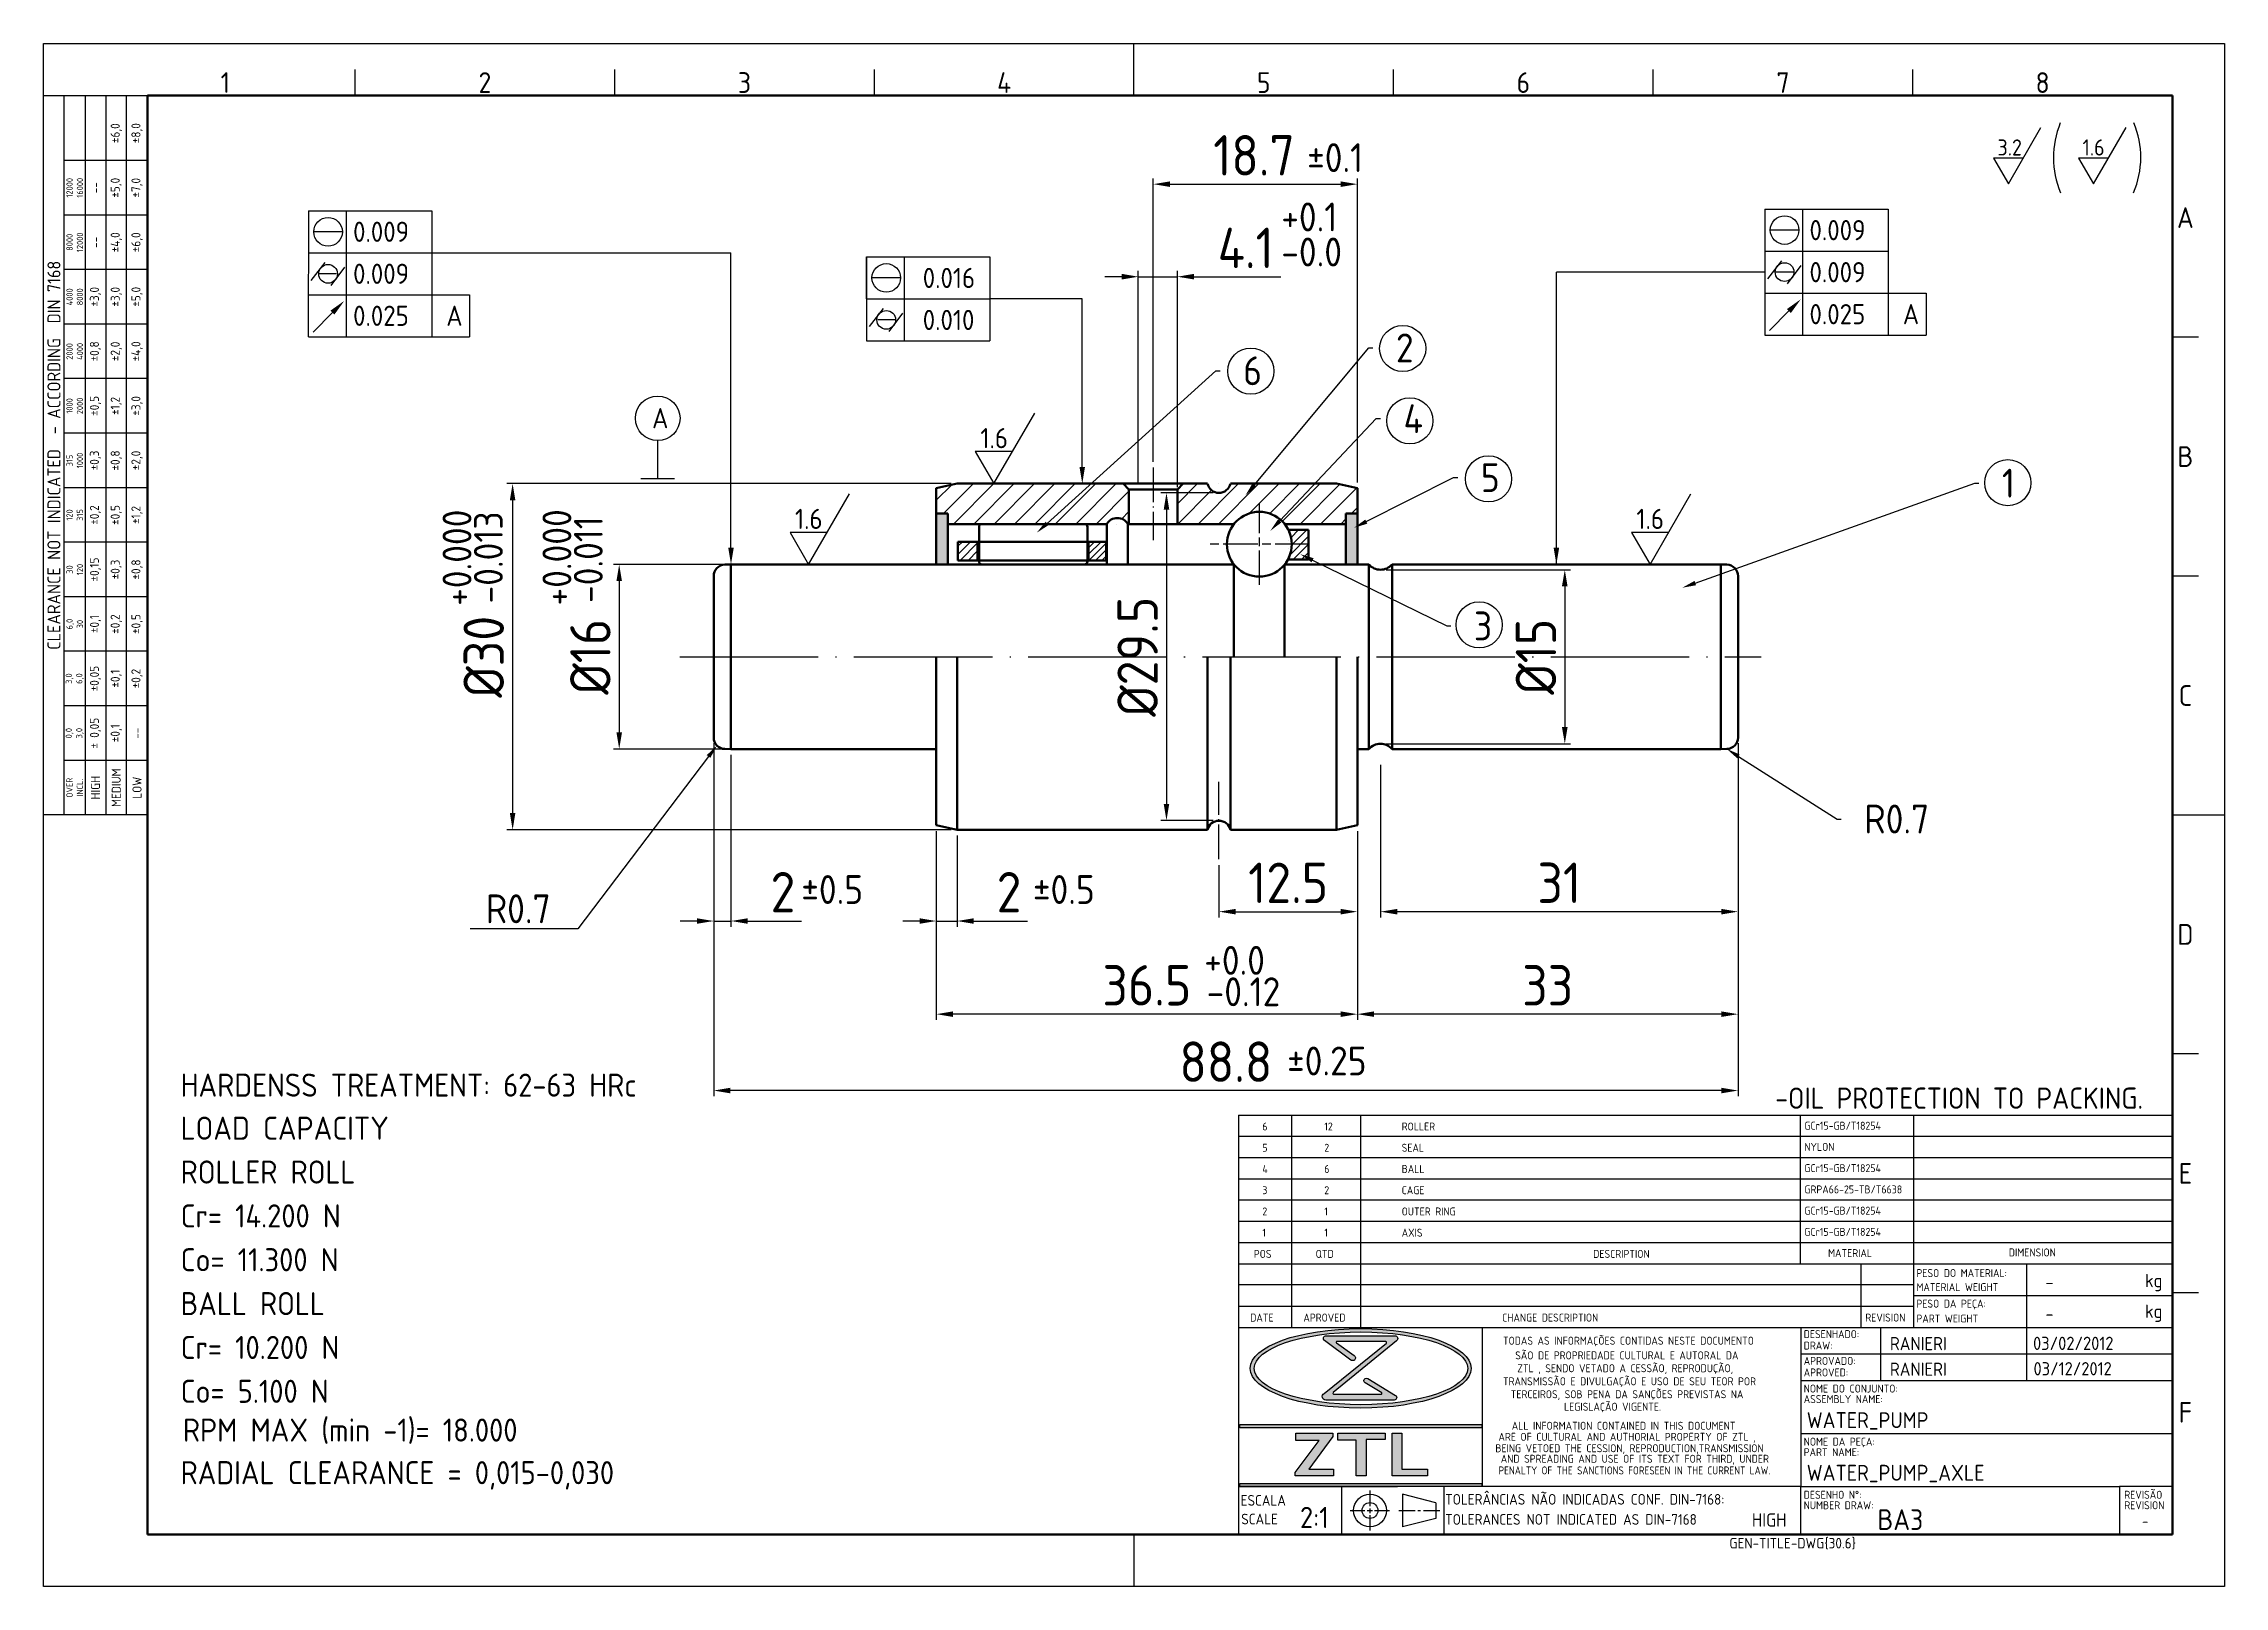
# Model space of a CAD drawing. Extents: x 8 to 197, y 6 to 139.
import ezdxf
from ezdxf import colors
from ezdxf.entities.mleader import LeaderData, LeaderLine
from ezdxf.enums import TextEntityAlignment as Align
from ezdxf.math import Vec2, Vec3

# ---------------------------------------------------------------- set-up
doc = ezdxf.new("R2010")
doc.units = 0
doc.header["$LTSCALE"] = 0.5
doc.linetypes.add('ACAD_ISO04W100', pattern=[30, 24, -3, 0, -3])
doc.linetypes.add('AM_ISO08W050x2', pattern=[9, 6, -0.75, 1.5, -0.75])
doc.layers.get('0').update_dxf_attribs({"linetype": 'CONTINUOUS'})
doc.layers.get('Defpoints').update_dxf_attribs({"linetype": 'CONTINUOUS'})
for name, color, linetype, lineweight in [('AM_0', 7, 'CONTINUOUS', 50), ('AM_5', 3, 'CONTINUOUS', 25), ('AM_6', 2, 'CONTINUOUS', 35), ('AM_7', 4, 'ACAD_ISO04W100', 25), ('AM_8', 1, 'CONTINUOUS', 25), ('AM_BOR', 7, 'CONTINUOUS', 50)]:
    doc.layers.add(name, color=color, linetype=linetype, lineweight=lineweight)
doc.styles.add('ACISOTS', font='isocp.shx', dxfattribs={"height": 1})
doc.styles.get("Standard").update_dxf_attribs({"font": 'ISOCP.SHX'})
doc.dimstyles.new('AM_ISO', dxfattribs={"dimtxt": 3.5, "dimasz": 2.5, "dimexe": 1, "dimexo": 1, "dimgap": 1.5, "dimtad": 1, "dimdsep": 46, "dimtxsty": 'Standard', "dimcen": 0, "dimclrd": 256, "dimclre": 256, "dimclrt": 2, "dimadec": 0, "dimazin": 2, "dimtp": 0.1, "dimtm": 0.1, "dimtfac": 0.71, "dimtdec": 3, "dimtmove": 0, "dimatfit": 3, "dimfxl": 1, "dimlwd": -1, "dimlwe": -1, "dimarcsym": 0})
pattern_1 = [(45, (-2.6429, -1.0372), (-0.883883, 0.883883), [])]

msp = doc.modelspace()

# ---------------------------------------------------------------- texts
at = {"layer": 'AM_5', "attachment_point": 1}
for s, insert, char_height in [('%%P0.1', (117.91, 130.69), 2.5), ('3.2', (177.76, 131.02), 1.4), ('1.6', (185.13, 131.02), 1.4), ('+0.1', (115.67, 125.55), 2.5), ('0.009', (35.21, 123.89), 1.75), ('0.009', (161.46, 124.03), 1.75), ('-0.0', (115.67, 122.51), 2.5), ('0.009', (35.21, 120.25), 1.75), (' 0.016', (83.59, 119.89), 1.75), ('0.009', (161.46, 120.39), 1.75), ('0.025', (35.21, 116.61), 1.75), ('A', (43.29, 116.61), 1.75), (' 0.010', (83.59, 116.25), 1.75), ('0.025', (161.46, 116.75), 1.75), ('A', (169.55, 116.75), 1.75), ('A', (61.13, 107.74), 1.75), ('1.6', (89.59, 106.01), 1.75), ('1.6', (73.52, 99.01), 1.75), ('1.6', (146.46, 99.01), 1.75), ('%%P0.5', (74.06, 67.27), 2.5), ('%%P0.5', (94.14, 67.27), 2.5), ('+0.0', (108.99, 61.13), 2.5), ('-0.12', (109.2, 58.41), 2.5), ('%%P0.25', (116.17, 52.41), 2.5)]:
    msp.add_mtext_dynamic_manual_height_columns(s, width=5.4883, gutter_width=10, heights=[0], dxfattribs=dict(at, insert=insert, char_height=char_height))
at = {"layer": 'AM_5', "char_height": 2.5, "attachment_point": 1, "rotation": 90}
for s, insert in [('+0.000', (42.97, 90.6)), ('-0.013', (45.69, 90.81)), ('+0.000', (51.63, 90.63)), ('-0.011', (54.35, 90.85))]:
    msp.add_mtext_dynamic_manual_height_columns(s, width=5.4883, gutter_width=10, heights=[0], dxfattribs=dict(at, insert=insert))
at = {"layer": 'AM_6', "color": 1}
for s, p in [('HARDENSS TREATMENT: 62-63 HRc', (20.26, 48.07)), ('LOAD CAPACITY', (20.26, 44.34)), ('ROLLER ROLL', (20.26, 40.54)), ('Cr= 14.200 N', (20.26, 36.74)), ('Co= 11.300 N', (20.26, 32.94)), ('BALL ROLL', (20.26, 29.14)), ('Cr= 10.200 N ', (20.26, 25.34)), ('Co= 5.100 N', (20.26, 21.54)), ('RADIAL CLEARANCE = 0,015-0,030', (20.26, 14.49))]:
    msp.add_text(s, height=2, dxfattribs=at).set_placement(p)
at = {"layer": 'AM_8'}
msp.add_text('-OIL PROTECTION TO PACKING.', height=1.84, dxfattribs=at).set_placement((158.48, 47.02))
at = {"layer": 'AM_8', "color": 135}
for s, height, p in [('6', 0.69, (114.03, 45.14)), ('12', 0.69, (119.4, 45.14)), ('                    ROLLER', 0.69, (118.22, 45.14)), ('GCr15-GB/T18254', 0.69, (161.02, 45.21)), ('5', 0.69, (114.03, 43.3)), ('2', 0.69, (119.4, 43.3)), ('                    SEAL', 0.69, (118.22, 43.3)), ('NYLON', 0.69, (161.02, 43.37)), ('4', 0.69, (114.03, 41.46)), ('6', 0.69, (119.4, 41.46)), ('                    BALL', 0.69, (118.22, 41.46)), ('GCr15-GB/T18254', 0.69, (161.02, 41.53)), ('3', 0.69, (114.03, 39.62)), ('2', 0.69, (119.4, 39.62)), ('                    CAGE', 0.69, (118.22, 39.62)), ('GRPA66-25-TB/T6638', 0.69, (161.02, 39.69)), ('2', 0.69, (114.03, 37.78)), ('1', 0.69, (119.4, 37.78)), ('                    OUTER RING', 0.69, (118.22, 37.78)), ('GCr15-GB/T18254', 0.69, (161.02, 37.85)), ('1', 0.69, (114.03, 35.94)), ('1', 0.69, (119.4, 35.94)), ('                    AXIS', 0.69, (118.22, 35.94)), ('GCr15-GB/T18254', 0.69, (161.02, 36.01)), ('POS', 0.69, (113.29, 34.1)), ('QTD', 0.69, (118.65, 34.1)), ('                    DESCRIPTION', 0.69, (134.82, 34.1)), ('MATERIAL', 0.69, (163.07, 34.17)), ('DIMENSION', 0.69, (178.74, 34.23)), ('PESO DO MATERIAL:', 0.69, (170.73, 32.44)), ('kg', 1.15, (190.55, 31.56)), ('MATERIAL WEIGHT', 0.69, (170.73, 31.22)), ('PESO DA PEÇA:', 0.69, (170.73, 29.79)), ('DATE', 0.69, (112.98, 28.58)), ('APROVED', 0.69, (117.59, 28.58)), ('CHANGE DESCRIPTION', 0.69, (134.82, 28.58)), ('REVISION', 0.69, (166.3, 28.58)), ('PART WEIGHT', 0.69, (170.73, 28.5)), ('kg', 1.15, (190.55, 28.9)), ('TODAS AS INFORMAÇÕES CONTIDAS NESTE DOCUMENTO', 0.69, (134.89, 26.58)), ('DESENHADO:', 0.69, (160.96, 27.15)), ('DRAW:', 0.69, (160.96, 26.16)), ('SÃO DE PROPRIEDADE CULTURAL E AUTORAL DA', 0.69, (135.95, 25.31)), ('ZTL , SENDO VETADO A CESSÃO, REPRODUÇÃO,', 0.69, (136.13, 24.19)), ('APROVADO:', 0.69, (160.96, 24.83)), ('TRANSMISSÃO E DIVULGAÇÃO E USO DE SEU TEOR POR', 0.69, (134.89, 23.06)), ('TERCEIROS, SOB PENA DA SANÇÕES PREVISTAS NA', 0.69, (135.56, 21.94)), ('APROVED:', 0.69, (160.96, 23.83)), ('NOME DO CONJUNTO:', 0.69, (160.96, 22.43)), ('LEGISLAÇÃO VIGENTE.', 0.69, (140.18, 20.86)), ('ASSEMBLY NAME:', 0.69, (160.96, 21.52)), ('ARE OF CULTURAL AND AUTHORIAL PROPERTY OF ZTL ,', 0.69, (134.5, 18.25)), ('ALL INFORMATION CONTAINED IN THIS DOCUMENT', 0.69, (135.65, 19.21)), ('BEING VETOED THE CESSION, REPRODUCTION,TRANSMISSION', 0.69, (134.23, 17.26)), ('AND SPREADING AND USE OF ITS TEXT FOR THIRD, UNDER', 0.69, (134.7, 16.35)), ('NOME DA PEÇA:', 0.69, (160.96, 17.83)), ('PART NAME:', 0.69, (160.96, 16.92)), ('ESCALA', 0.92, (112.15, 12.63)), ('TOLERÂNCIAS NÃO INDICADAS CONF. DIN-7168:', 0.92, (129.88, 12.72)), ('DESENHO N%%d:', 0.69, (160.96, 13.23)), ('REVISÃO', 0.69, (188.75, 13.23)), ('SCALE', 0.92, (112.2, 11.01)), ('2:1', 1.84, (117.3, 10.69)), ('TOLERANCES NOT INDICATED AS DIN-7168', 0.92, (129.88, 10.98)), ('NUMBER DRAW:', 0.69, (160.96, 12.32)), ('REVISION', 0.69, (188.75, 12.32))]:
    msp.add_text(s, height=height, dxfattribs=at).set_placement(p)
at = {"layer": 'AM_8', "color": 1}
msp.add_text('RPM MAX (min -1)= 18.000', height=2, dxfattribs=at).set_placement((20.46, 18.18))
at = {"layer": 'AM_8', "color": 135, "width": 0.95}
msp.add_text('PENALTY OF THE SANCTIONS FORESEEN IN THE CURRENT LAW.', height=0.69, dxfattribs=at).set_placement((134.5, 15.34))
at = {"layer": 'AM_8', "color": 135}
for p in [(181.91, 32), (181.91, 29.26)]:
    msp.add_attdef('-', text='', height=1.15, dxfattribs=at).set_placement(p, align=Align.MIDDLE_LEFT)
for tag, p, height in [('RANIERI', (168.43, 26.1), 1.15), ('03/02/2012', (180.84, 26.12), 1.15), ('RANIERI', (168.43, 23.88), 1.15), ('03/12/2012', (180.88, 23.92), 1.15), ('WATER_PUMP', (161.22, 19.35), 1.38), ('WATER_PUMP_AXLE', (161.22, 14.79), 1.38), ('BA3', (167.35, 10.52), 1.8)]:
    msp.add_attdef(tag, p, '', height=height, dxfattribs=at)
for tag, height, p in [('HIGH', 1.15, (157.97, 11.39)), ('-', 0.9, (190.56, 11.28))]:
    msp.add_attdef(tag, text='', height=height, dxfattribs=at).set_placement(p, align=Align.MIDDLE_CENTER)
at = {"layer": 'AM_8', "color": 135, "style": 'ACISOTS'}
msp.add_attdef('GEN-TITLE-DWG{30.6}', (154.52, 8.92), '', height=0.92, dxfattribs=at)

# ---------------------------------------------------------------- blocks, each defined once
blk = doc.blocks.new('A3 ZTL')
for p, q in [((19.57, 280.82), (19.57, 9.78)), ((401.17, 280.82), (19.57, 280.82)), ((401.17, 9.78), (401.17, 280.82)), ((19.57, 9.78), (401.17, 9.78))]:
    blk.add_line(p, q)
at = {"layer": 'AM_BOR', "color": 135, "lineweight": 25}
for p, q in [((0, 0), (0, 290.61)), ((0, 290.61), (410.96, 290.61)), ((205.48, 280.82), (205.48, 290.61)), ((410.96, 290.61), (410.96, 0)), ((58.71, 280.82), (58.71, 285.71)), ((107.63, 280.82), (107.63, 285.71)), ((156.56, 280.82), (156.56, 285.71)), ((254.4, 280.82), (254.4, 285.71)), ((303.33, 280.82), (303.33, 285.71)), ((352.25, 280.82), (352.25, 285.71)), ((3.91, 145.3), (3.91, 280.82)), ((7.83, 280.82), (7.83, 145.3)), ((11.74, 280.82), (11.74, 145.3)), ((15.66, 145.3), (15.66, 280.82)), ((19.57, 268.59), (3.91, 268.59)), ((19.57, 258.32), (3.91, 258.32)), ((19.57, 248.04), (3.91, 248.04)), ((19.57, 237.77), (3.91, 237.77)), ((406.07, 235.32), (401.17, 235.32)), ((19.57, 227.5), (3.91, 227.5)), ((19.57, 217.22), (3.91, 217.22)), ((19.57, 206.95), (3.91, 206.95)), ((19.57, 196.67), (3.91, 196.67)), ((406.07, 190.31), (401.17, 190.31)), ((19.57, 186.4), (3.91, 186.4)), ((19.57, 176.13), (3.91, 176.13)), ((19.57, 165.85), (3.91, 165.85)), ((19.57, 155.58), (3.91, 155.58)), ((401.17, 145.3), (410.96, 145.3)), ((406.07, 100.29), (401.17, 100.29)), ((406.07, 55.28), (401.17, 55.28)), ((205.48, 9.78), (205.48, 0)), ((410.96, 0), (0, 0))]:
    blk.add_line(p, q, dxfattribs=at)
blk.add_lwpolyline([(19.57, 145.3), (0, 145.3), (0, 280.82), (19.57, 280.82)], close=True, dxfattribs=at)
at = {"layer": 'AM_BOR', "color": 135, "lineweight": 25, "style": 'ACISOTS'}
for s, p in [('1', (34.25, 283.27)), ('2', (83.17, 283.27)), ('3', (132.09, 283.27)), ('4', (181.02, 283.27)), ('5', (229.94, 283.27)), ('6', (278.86, 283.27)), ('7', (327.79, 283.27)), ('8', (376.71, 283.27)), ('A', (403.62, 257.83)), ('B', (403.62, 212.82)), ('C', (403.62, 167.81)), ('D', (403.62, 122.8)), ('E', (403.62, 77.79)), ('F', (403.62, 32.78))]:
    blk.add_text(s, height=3.91, dxfattribs=at).set_placement(p, align=Align.MIDDLE)
at = {"layer": 'AM_BOR', "color": 135, "lineweight": 25, "attachment_point": 5, "rotation": 90}
for s, insert, char_height, width in [('±6,0', (13.7, 273.73), 1.712, 10.274), ('±8,0', (17.61, 273.73), 1.712, 10.274), ('12000\\P16000', (5.87, 263.45), 1.174, 10.274), ('--', (9.78, 263.45), 1.712, 10.274), ('±5,0', (13.7, 263.45), 1.712, 10.274), ('±7,0', (17.61, 263.45), 1.712, 10.274), ('8000\\P12000', (5.87, 253.18), 1.174, 10.274), ('±4,0', (13.7, 253.18), 1.712, 10.274), ('±6,0', (17.61, 253.18), 1.712, 10.274), ('--', (9.78, 253.18), 1.712, 10.274), ('{\\Fisocp.shx|c0;CLEARANCE NOT INDICATED  - ACCORDING  DIN 7168}', (1.96, 213.06), 2.4462, 135.5186), ('4000\\P8000', (5.87, 242.91), 1.174, 10.274), ('±3,0', (9.78, 242.91), 1.712, 10.274), ('±3,0', (13.7, 242.91), 1.712, 10.274), ('±5,0', (17.61, 242.91), 1.712, 10.274), ('±0,8', (9.78, 232.63), 1.712, 10.274), ('±2,0', (13.7, 232.63), 1.712, 10.274), ('±4,0', (17.61, 232.63), 1.712, 10.274), ('2000\\P4000', (5.87, 232.63), 1.174, 10.274), ('1000\\P2000', (5.87, 222.36), 1.174, 10.274), ('±0,5', (9.78, 222.36), 1.712, 10.274), ('±1,2', (13.7, 222.36), 1.712, 10.274), ('±3,0', (17.61, 222.36), 1.712, 10.274), ('±0,3', (9.78, 212.08), 1.712, 10.274), ('±0,8', (13.7, 212.08), 1.712, 10.274), ('±2,0', (17.61, 212.08), 1.712, 10.274), ('315\\P1000', (5.87, 212.08), 1.174, 10.274), ('120\\P315', (5.87, 201.81), 1.174, 10.274), ('±0,2', (9.78, 201.81), 1.712, 10.274), ('±0,5', (13.7, 201.81), 1.712, 10.274), ('±1,2', (17.61, 201.81), 1.712, 10.274), ('±0,15', (9.78, 191.54), 1.712, 10.274), ('±0,3', (13.7, 191.54), 1.712, 10.274), ('±0,8', (17.61, 191.54), 1.712, 10.274), ('30\\P120', (5.87, 191.54), 1.174, 10.274), ('6,0\\P30', (5.87, 181.26), 1.174, 10.274), ('±0,1', (9.78, 181.26), 1.712, 10.274), ('±0,2', (13.7, 181.26), 1.712, 10.274), ('±0,5', (17.61, 181.26), 1.712, 10.274), ('±0,05', (9.78, 170.99), 1.712, 10.274), ('±0,2', (17.61, 170.99), 1.712, 10.274), ('3,0\\P6,0', (5.87, 170.99), 1.174, 10.274), ('±0,1', (13.7, 170.99), 1.712, 10.274), ('0,0\\P3,0', (5.87, 160.71), 1.174, 10.274), ('± 0,05', (9.78, 160.71), 1.712, 10.274), ('\\pt4.69206;±0,1', (13.7, 160.71), 1.7123, 10.274), ('--', (17.61, 160.71), 1.712, 10.274), ('{\\Fisocp.shx|c0;OVER\\PINCL.}', (5.87, 150.44), 1.1742, 10.274), ('HIGH', (9.78, 150.44), 1.712, 10.274), ('MEDIUM', (13.7, 150.44), 1.712, 10.274), ('LOW', (17.61, 150.44), 1.712, 10.274)]:
    blk.add_mtext(s, dxfattribs=dict(at, insert=insert, char_height=char_height, width=width))
blk = doc.blocks.new('*D42')
at = {"layer": 'AM_5', "transparency": 16777216}
for p, q in [((67.47, 94.19), (57.78, 94.19)), ((58.28, 92.74), (58.28, 79.64)), ((67.47, 78.19), (57.78, 78.19))]:
    blk.add_line(p, q, dxfattribs=at)
at = {"layer": 'AM_5', "lineweight": 25, "transparency": 16777216}
for points in [[(58.04, 92.74), (58.52, 92.74), (58.28, 94.19)], [(58.04, 79.64), (58.52, 79.64), (58.28, 78.19)]]:
    blk.add_solid(points, dxfattribs=at)
at = {"layer": 'Defpoints', "color": 0, "lineweight": 25, "transparency": 16777216}
for p in [(67.97, 94.19), (58.28, 78.19), (67.97, 78.19)]:
    blk.add_point(p, dxfattribs=at)
at = {"layer": 'AM_5', "lineweight": 25, "transparency": 16777216, "insert": (55.78, 86.19), "char_height": 3.5, "attachment_point": 5, "rotation": 90}
blk.add_mtext('%%C16', dxfattribs=at)
blk = doc.blocks.new('*D43')
at = {"layer": 'AM_5', "transparency": 16777216}
for p, q in [((87.07, 101.19), (48.54, 101.19)), ((49.04, 99.74), (49.04, 72.64)), ((87.07, 71.19), (48.54, 71.19))]:
    blk.add_line(p, q, dxfattribs=at)
at = {"layer": 'AM_5', "lineweight": 25, "transparency": 16777216}
for points in [[(48.8, 99.74), (49.28, 99.74), (49.04, 101.19)], [(48.8, 72.64), (49.28, 72.64), (49.04, 71.19)]]:
    blk.add_solid(points, dxfattribs=at)
at = {"layer": 'Defpoints', "color": 0, "lineweight": 25, "transparency": 16777216}
for p in [(87.57, 101.19), (49.04, 71.19), (87.57, 71.19)]:
    blk.add_point(p, dxfattribs=at)
at = {"layer": 'AM_5', "lineweight": 25, "transparency": 16777216, "insert": (46.54, 86.19), "char_height": 3.5, "attachment_point": 5, "rotation": 90}
blk.add_mtext('%%C30', dxfattribs=at)
blk = doc.blocks.new('*D44')
at = {"layer": 'AM_5', "transparency": 16777216}
for p, q in [((122.27, 71.09), (122.27, 63.6)), ((110.27, 68.14), (110.27, 63.6)), ((111.72, 64.1), (120.82, 64.1))]:
    blk.add_line(p, q, dxfattribs=at)
at = {"layer": 'AM_5', "lineweight": 25, "transparency": 16777216}
for points in [[(111.72, 64.34), (111.72, 63.86), (110.27, 64.1)], [(120.82, 64.34), (120.82, 63.86), (122.27, 64.1)]]:
    blk.add_solid(points, dxfattribs=at)
at = {"layer": 'Defpoints', "color": 0, "lineweight": 25, "transparency": 16777216}
for p in [(122.27, 71.59), (110.27, 68.64), (122.27, 64.1)]:
    blk.add_point(p, dxfattribs=at)
at = {"layer": 'AM_5', "lineweight": 25, "transparency": 16777216, "insert": (116.27, 66.6), "char_height": 3.5, "attachment_point": 5}
blk.add_mtext('12.5', dxfattribs=at)
blk = doc.blocks.new('*D45')
at = {"layer": 'AM_5', "transparency": 16777216}
for p, q in [((155.27, 78.7), (155.27, 63.6)), ((124.27, 76.83), (124.27, 63.6)), ((153.82, 64.1), (125.72, 64.1))]:
    blk.add_line(p, q, dxfattribs=at)
at = {"layer": 'AM_5', "lineweight": 25, "transparency": 16777216}
for points in [[(125.72, 64.34), (125.72, 63.86), (124.27, 64.1)], [(153.82, 64.34), (153.82, 63.86), (155.27, 64.1)]]:
    blk.add_solid(points, dxfattribs=at)
at = {"layer": 'Defpoints', "color": 0, "lineweight": 25, "transparency": 16777216}
for p in [(155.27, 79.2), (124.27, 77.33), (124.27, 64.1)]:
    blk.add_point(p, dxfattribs=at)
at = {"layer": 'AM_5', "lineweight": 25, "transparency": 16777216, "insert": (139.77, 66.6), "char_height": 3.5, "attachment_point": 5}
blk.add_mtext('31', dxfattribs=at)
blk = doc.blocks.new('*D46')
at = {"layer": 'AM_5', "transparency": 16777216}
for p, q in [((155.27, 78.7), (155.27, 54.72)), ((122.27, 71.09), (122.27, 54.72)), ((153.82, 55.22), (123.72, 55.22))]:
    blk.add_line(p, q, dxfattribs=at)
at = {"layer": 'AM_5', "lineweight": 25, "transparency": 16777216}
for points in [[(123.72, 55.46), (123.72, 54.98), (122.27, 55.22)], [(153.82, 55.46), (153.82, 54.98), (155.27, 55.22)]]:
    blk.add_solid(points, dxfattribs=at)
at = {"layer": 'Defpoints', "color": 0, "lineweight": 25, "transparency": 16777216}
for p in [(155.27, 79.2), (122.27, 71.59), (122.27, 55.22)]:
    blk.add_point(p, dxfattribs=at)
at = {"layer": 'AM_5', "lineweight": 25, "transparency": 16777216, "insert": (138.77, 57.72), "char_height": 3.5, "attachment_point": 5}
blk.add_mtext('33', dxfattribs=at)
blk = doc.blocks.new('*D47')
at = {"layer": 'AM_5', "transparency": 16777216}
for p, q in [((85.77, 71.09), (85.77, 54.72)), ((120.82, 55.22), (87.22, 55.22))]:
    blk.add_line(p, q, dxfattribs=at)
at = {"layer": 'AM_5', "lineweight": 25, "transparency": 16777216}
for points in [[(87.22, 55.46), (87.22, 54.98), (85.77, 55.22)], [(120.82, 55.46), (120.82, 54.98), (122.27, 55.22)]]:
    blk.add_solid(points, dxfattribs=at)
at = {"layer": 'Defpoints', "color": 0, "lineweight": 25, "transparency": 16777216}
for p in [(85.77, 71.59), (85.77, 55.22), (122.27, 55.22)]:
    blk.add_point(p, dxfattribs=at)
at = {"layer": 'AM_5', "lineweight": 25, "transparency": 16777216, "insert": (104.02, 57.72), "char_height": 3.5, "attachment_point": 5}
blk.add_mtext('36.5', dxfattribs=at)
blk = doc.blocks.new('*D48')
at = {"layer": 'AM_5', "transparency": 16777216}
for p, q in [((66.47, 78.7), (66.47, 48.1)), ((155.27, 63.6), (155.27, 48.1)), ((153.82, 48.6), (67.92, 48.6))]:
    blk.add_line(p, q, dxfattribs=at)
at = {"layer": 'AM_5', "lineweight": 25, "transparency": 16777216}
for points in [[(67.92, 48.84), (67.92, 48.36), (66.47, 48.6)], [(153.82, 48.84), (153.82, 48.36), (155.27, 48.6)]]:
    blk.add_solid(points, dxfattribs=at)
at = {"layer": 'Defpoints', "color": 0, "lineweight": 25, "transparency": 16777216}
for p in [(66.47, 79.2), (155.27, 64.1), (66.47, 48.6)]:
    blk.add_point(p, dxfattribs=at)
at = {"layer": 'AM_5', "lineweight": 25, "transparency": 16777216, "insert": (110.87, 51.1), "char_height": 3.5, "attachment_point": 5}
blk.add_mtext('88.8', dxfattribs=at)
blk = doc.blocks.new('*D49')
at = {"layer": 'AM_5', "transparency": 16777216}
for p, q in [((66.47, 78.7), (66.47, 62.79)), ((67.97, 77.69), (67.97, 62.79)), ((65.02, 63.29), (63.57, 63.29)), ((66.47, 63.29), (67.97, 63.29)), ((69.42, 63.29), (74.07, 63.29))]:
    blk.add_line(p, q, dxfattribs=at)
at = {"layer": 'AM_5', "lineweight": 25, "transparency": 16777216}
for points in [[(65.02, 63.53), (65.02, 63.05), (66.47, 63.29)], [(69.42, 63.53), (69.42, 63.05), (67.97, 63.29)]]:
    blk.add_solid(points, dxfattribs=at)
at = {"layer": 'Defpoints', "color": 0, "lineweight": 25, "transparency": 16777216}
for p in [(66.47, 79.2), (67.97, 78.19), (67.97, 63.29)]:
    blk.add_point(p, dxfattribs=at)
at = {"layer": 'AM_5', "lineweight": 25, "transparency": 16777216, "insert": (72.47, 65.79), "char_height": 3.5, "attachment_point": 5}
blk.add_mtext('2', dxfattribs=at)
blk = doc.blocks.new('*D50')
at = {"layer": 'AM_5', "transparency": 16777216}
for p, q in [((85.77, 71.09), (85.77, 62.79)), ((87.57, 70.69), (87.57, 62.79)), ((84.32, 63.29), (82.87, 63.29)), ((85.77, 63.29), (87.57, 63.29)), ((89.02, 63.29), (93.67, 63.29))]:
    blk.add_line(p, q, dxfattribs=at)
at = {"layer": 'AM_5', "lineweight": 25, "transparency": 16777216}
for points in [[(84.32, 63.53), (84.32, 63.05), (85.77, 63.29)], [(89.02, 63.53), (89.02, 63.05), (87.57, 63.29)]]:
    blk.add_solid(points, dxfattribs=at)
at = {"layer": 'Defpoints', "color": 0, "lineweight": 25, "transparency": 16777216}
for p in [(85.77, 71.59), (87.57, 71.19), (87.57, 63.29)]:
    blk.add_point(p, dxfattribs=at)
at = {"layer": 'AM_5', "lineweight": 25, "transparency": 16777216, "insert": (92.07, 65.79), "char_height": 3.5, "attachment_point": 5}
blk.add_mtext('2', dxfattribs=at)
blk = doc.blocks.new('*D52')
at = {"layer": 'AM_5', "transparency": 16777216}
for p, q in [((109.77, 100.39), (105.22, 100.39)), ((105.72, 98.94), (105.72, 73.44)), ((109.77, 71.99), (105.22, 71.99))]:
    blk.add_line(p, q, dxfattribs=at)
at = {"layer": 'AM_5', "lineweight": 25, "transparency": 16777216}
for points in [[(105.48, 98.94), (105.96, 98.94), (105.72, 100.39)], [(105.48, 73.44), (105.96, 73.44), (105.72, 71.99)]]:
    blk.add_solid(points, dxfattribs=at)
at = {"layer": 'Defpoints', "color": 0, "lineweight": 25, "transparency": 16777216}
for p in [(110.27, 100.39), (105.72, 71.99), (110.27, 71.99)]:
    blk.add_point(p, dxfattribs=at)
at = {"layer": 'AM_5', "lineweight": 25, "transparency": 16777216, "insert": (103.22, 86.19), "char_height": 3.5, "attachment_point": 5, "rotation": 90}
blk.add_mtext('%%C29.5', dxfattribs=at)
blk = doc.blocks.new('*D53')
at = {"layer": 'AM_5', "transparency": 16777216}
for p, q in [((104.57, 103.09), (104.57, 127.64)), ((106.02, 127.14), (120.82, 127.14)), ((122.27, 101.29), (122.27, 127.64))]:
    blk.add_line(p, q, dxfattribs=at)
at = {"layer": 'AM_5', "lineweight": 25, "transparency": 16777216}
for points in [[(106.02, 127.38), (106.02, 126.9), (104.57, 127.14)], [(120.82, 127.38), (120.82, 126.9), (122.27, 127.14)]]:
    blk.add_solid(points, dxfattribs=at)
at = {"layer": 'Defpoints', "color": 0, "lineweight": 25, "transparency": 16777216}
for p in [(122.27, 127.14), (104.57, 102.59), (122.27, 100.79)]:
    blk.add_point(p, dxfattribs=at)
at = {"layer": 'AM_5', "lineweight": 25, "transparency": 16777216, "insert": (113.31, 129.64), "char_height": 3.5, "attachment_point": 5}
blk.add_mtext('18.7', dxfattribs=at)
blk = doc.blocks.new('*D54')
at = {"layer": 'AM_5', "transparency": 16777216}
for p, q in [((101.83, 119.12), (100.38, 119.12)), ((103.28, 101.19), (103.28, 119.62)), ((103.28, 119.12), (106.67, 119.12)), ((106.67, 100.89), (106.67, 119.62)), ((108.12, 119.12), (115.62, 119.12))]:
    blk.add_line(p, q, dxfattribs=at)
at = {"layer": 'AM_5', "lineweight": 25, "transparency": 16777216}
for points in [[(101.83, 119.37), (101.83, 118.88), (103.28, 119.12)], [(108.12, 119.37), (108.12, 118.88), (106.67, 119.12)]]:
    blk.add_solid(points, dxfattribs=at)
at = {"layer": 'Defpoints', "color": 0, "lineweight": 25, "transparency": 16777216}
for p in [(106.67, 119.12), (103.28, 100.69), (106.67, 100.39)]:
    blk.add_point(p, dxfattribs=at)
at = {"layer": 'AM_5', "lineweight": 25, "transparency": 16777216, "insert": (112.59, 121.62), "char_height": 3.5, "attachment_point": 5}
blk.add_mtext('4.1', dxfattribs=at)
blk = doc.blocks.new('*D55')
at = {"layer": 'AM_5', "transparency": 16777216}
for p, q in [((124.77, 93.73), (140.75, 93.73)), ((140.25, 92.28), (140.25, 80.1)), ((124.77, 78.65), (140.75, 78.65))]:
    blk.add_line(p, q, dxfattribs=at)
at = {"layer": 'AM_5', "lineweight": 25, "transparency": 16777216}
for points in [[(140, 92.28), (140.49, 92.28), (140.25, 93.73)], [(140, 80.1), (140.49, 80.1), (140.25, 78.65)]]:
    blk.add_solid(points, dxfattribs=at)
at = {"layer": 'Defpoints', "color": 0, "lineweight": 25, "transparency": 16777216}
for p in [(124.27, 93.73), (124.27, 78.65), (140.25, 78.65)]:
    blk.add_point(p, dxfattribs=at)
at = {"layer": 'AM_5', "lineweight": 25, "transparency": 16777216, "insert": (137.75, 86.19), "char_height": 3.5, "attachment_point": 5, "rotation": 90}
blk.add_mtext('%%C15', dxfattribs=at)

# ---------------------------------------------------------------- dimensions: what is measured, and where the dimension line sits
at = {"layer": 'AM_5', "lineweight": 25}
dim = msp.add_linear_dim(base=(122.27, 127.14), p1=(104.57, 102.59), p2=(122.27, 100.79), text='18.7', dimstyle='AM_ISO', override={"dimscale": 0.5, "dimtxt": 7, "dimasz": 2.9, "dimdec": 0, "dimlfac": 0.4, "dimclrt": 256, "dimadec": 2, "dimtp": 0, "dimtm": 0.3, "dimtdec": 0}, dxfattribs=at)
dim.commit()
dim.dimension.update_dxf_attribs({"geometry": '*D53', "text_midpoint": (113.31, 127.14), "dimtype": 160})
for base, p1, p2, text, picture, middle in [((106.67, 119.12), (103.28, 100.69), (106.67, 100.39), '4.1', '*D54', (112.59, 121.62)), ((67.97, 63.29), (66.47, 79.2), (67.97, 78.19), '2', '*D49', (72.47, 65.79)), ((66.47, 48.6), (155.27, 64.1), (66.47, 79.2), '88.8', '*D48', (110.87, 51.1)), ((122.27, 55.22), (155.27, 79.2), (122.27, 71.59), '33', '*D46', (138.77, 57.72)), ((124.27, 64.1), (155.27, 79.2), (124.27, 77.33), '31', '*D45', (139.77, 66.6)), ((87.57, 63.29), (85.77, 71.59), (87.57, 71.19), '2', '*D50', (92.07, 65.79)), ((85.77, 55.22), (122.27, 55.22), (85.77, 71.59), '36.5', '*D47', (104.02, 57.72)), ((122.27, 64.1), (110.27, 68.64), (122.27, 71.59), '12.5', '*D44', (116.27, 66.6))]:
    dim = msp.add_linear_dim(base=base, p1=p1, p2=p2, text=text, dimstyle='AM_ISO', override={"dimscale": 0.5, "dimtxt": 7, "dimasz": 2.9, "dimdec": 0, "dimlfac": 0.4, "dimclrt": 256, "dimadec": 2, "dimtp": 0, "dimtm": 0.3, "dimtdec": 0}, dxfattribs=at)
    dim.commit()
    dim.dimension.update_dxf_attribs({"geometry": picture, "text_midpoint": middle})
for base, p1, p2, text, picture, middle in [((49.04, 71.19), (87.57, 101.19), (87.57, 71.19), '%%C30', '*D43', (46.54, 86.19)), ((105.72, 71.99), (110.27, 100.39), (110.27, 71.99), '%%C29.5', '*D52', (103.22, 86.19)), ((58.28, 78.19), (67.97, 94.19), (67.97, 78.19), '%%C16', '*D42', (55.78, 86.19)), ((140.25, 78.65), (124.27, 93.73), (124.27, 78.65), '%%C15', '*D55', (137.75, 86.19))]:
    dim = msp.add_linear_dim(base=base, p1=p1, p2=p2, angle=90, text=text, dimstyle='AM_ISO', override={"dimscale": 0.5, "dimtxt": 7, "dimasz": 2.9, "dimdec": 0, "dimlfac": 0.4, "dimclrt": 256, "dimadec": 2, "dimtp": 0, "dimtm": 0.3, "dimtdec": 0}, dxfattribs=at)
    dim.commit()
    dim.dimension.update_dxf_attribs({"geometry": picture, "text_midpoint": middle})

# ---------------------------------------------------------------- hatches: boundary and pattern name
at = {"layer": 'AM_8'}
h = msp.add_hatch(dxfattribs=at)
h.set_pattern_fill('_U', color=256, scale=1.25, angle=45, style=0, pattern_type=0)
h.set_pattern_definition(pattern_1)
edge = h.paths.add_edge_path()
edge.add_line((85.77, 100.79), (85.77, 98.61))
edge.add_line((85.77, 98.61), (86.77, 98.61))
edge.add_line((86.77, 98.61), (86.77, 97.69))
edge.add_line((86.77, 97.69), (100.54, 97.69))
edge.add_arc((101.46, 97.14), 1.07, 30.7676, 149.2324, ccw=False)
edge.add_line((102.38, 97.69), (102.47, 97.69))
edge.add_line((102.47, 97.69), (102.47, 100.69))
edge.add_line((102.47, 100.69), (101.97, 101.19))
edge.add_line((101.97, 101.19), (87.57, 101.19))
edge.add_line((87.57, 101.19), (85.77, 100.79))
h = msp.add_hatch(dxfattribs=at)
h.set_pattern_fill('_U', color=256, scale=1.25, angle=45, style=0, pattern_type=0)
h.set_pattern_definition(pattern_1)
edge = h.paths.add_edge_path()
edge.add_arc((113.77, 95.94), 2.81, 38.5357, 141.4643, ccw=False)
edge.add_line((115.96, 97.69), (121.27, 97.69))
edge.add_line((121.27, 97.69), (121.27, 98.61))
edge.add_line((121.27, 98.61), (122.27, 98.61))
edge.add_line((122.27, 98.61), (122.27, 100.79))
edge.add_line((122.27, 100.79), (120.47, 101.19))
edge.add_line((120.47, 101.19), (111.27, 101.19))
edge.add_arc((110.27, 101.41), 1.02, 192.6804, 347.3196, ccw=False)
edge.add_line((109.27, 101.19), (107.17, 101.19))
edge.add_line((107.17, 101.19), (106.67, 100.69))
edge.add_line((106.67, 100.69), (106.67, 97.69))
edge.add_line((106.67, 97.69), (111.57, 97.69))
for color, points in [(256, [(85.77, 98.61), (85.77, 94.19), (86.77, 94.19), (86.77, 98.61)]), (256, [(121.27, 98.61), (121.27, 94.19), (122.27, 94.19), (122.27, 98.61)]), (135, [(112.09, 19.38), (133.07, 19.38), (133.07, 19.66), (112.09, 19.66)]), (135, [(116.89, 15.5), (116.89, 15.22), (120.2, 15.22), (120.2, 15.8), (118.06, 15.8), (120.14, 18.62), (120.14, 18.9), (116.92, 18.9), (116.92, 18.29), (118.96, 18.29)]), (135, [(120.57, 18.32), (122.16, 18.32), (122.16, 15.22), (123.03, 15.22), (123.03, 18.35), (124.67, 18.35), (124.67, 18.9), (120.57, 18.9)]), (135, [(128.35, 15.21), (128.35, 15.8), (126.13, 15.8), (126.13, 18.9), (125.27, 18.9), (125.27, 15.21)]), (135, [(133.07, 14.56), (112.09, 14.56), (112.09, 14.28), (133.07, 14.28)])]:
    msp.add_hatch(color=color, dxfattribs=at).paths.add_polyline_path(points)
h = msp.add_hatch(dxfattribs=at)
h.set_pattern_fill('_U', color=256, scale=0.5, angle=45, style=0, pattern_type=0)
h.set_pattern_definition([(45, (21.17635, -6.58553), (-0.3535534, 0.3535534), [])])
edge = h.paths.add_edge_path()
edge.add_line((118.04, 94.61), (118.04, 97.19))
edge.add_line((118.04, 97.19), (116.28, 97.19))
edge.add_arc((113.77, 95.94), 2.81, -28.2995, 26.3524, ccw=False)
edge.add_line((116.24, 94.61), (118.04, 94.61))
h = msp.add_hatch(dxfattribs=at)
h.set_pattern_fill('_U', color=256, scale=0.5, angle=45, style=0, pattern_type=0)
h.set_pattern_definition([(45, (22.7605, -6.58553), (-0.3535534, 0.3535534), [])])
h.paths.add_polyline_path([(87.64, 96.16), (87.64, 94.54), (89.35, 94.54), (89.35, 96.16)])
h = msp.add_hatch(dxfattribs=at)
h.set_pattern_fill('_U', color=256, scale=0.4, angle=45, style=0, pattern_type=0)
h.set_pattern_definition([(45, (22.7605, -6.58553), (-0.2828427, 0.2828427), [])])
h.paths.add_polyline_path([(98.96, 96.16), (98.96, 94.54), (100.49, 94.54), (100.49, 96.16)])
h = msp.add_hatch(color=135, dxfattribs=at)
edge = h.paths.add_edge_path()
edge.add_ellipse((122.55, 24.53), major_axis=(9.58, 0), ratio=0.359907, start_angle=191.4592, end_angle=452.8175)
edge.add_ellipse((122.55, 24.53), major_axis=(9.58, 0), ratio=0.359907, start_angle=92.8175, end_angle=191.4592)
edge = h.paths.add_edge_path(flags=16)
edge.add_ellipse((122.58, 24.53), major_axis=(9.25, 0), ratio=0.340664, start_angle=93.067, end_angle=371.4592)
edge.add_ellipse((122.58, 24.53), major_axis=(9.25, 0), ratio=0.340664, start_angle=11.4592, end_angle=93.067)
h = msp.add_hatch(color=135, dxfattribs=at)
edge = h.paths.add_edge_path()
edge.add_line((124.78, 26.72), (119.39, 22.35))
edge.add_arc((119.53, 22.08), 0.305, 118.1409, 270)
edge.add_line((119.53, 21.78), (125.46, 21.78))
edge.add_arc((125.45, 22), 0.225, 271.9685, 418.9108)
edge.add_line((125.57, 22.19), (123.17, 23.64))
edge.add_arc((123.06, 23.45), 0.218, 58.6682, 238.8052)
edge.add_line((122.94, 23.27), (124.38, 22.4))
edge.add_arc((124.35, 22.35), 0.0552, -90, 54.6545, ccw=False)
edge.add_line((124.35, 22.3), (120.21, 22.3))
edge.add_arc((120.23, 22.37), 0.0767, 129.2364, 260.8226, ccw=False)
edge.add_line((120.18, 22.43), (125.67, 26.92))
edge.add_arc((125.52, 27.11), 0.243, 306.0702, 450)
edge.add_line((125.52, 27.36), (119.57, 27.36))
edge.add_arc((119.56, 27.12), 0.236, 87.7272, 233.7471)
edge.add_line((119.42, 26.93), (121.71, 25.25))
edge.add_arc((121.86, 25.45), 0.242, 232.4714, 414.7334)
edge.add_line((122, 25.64), (120.46, 26.73))
edge.add_arc((120.49, 26.79), 0.0662, 90, 242.5235, ccw=False)
edge.add_line((120.49, 26.86), (124.74, 26.86))
edge.add_arc((124.73, 26.78), 0.0809, -50.9964, 80.7655, ccw=False)

# ---------------------------------------------------------------- linework, layer by layer
at = {"layer": 'AM_0'}
for p, q in [((87.57, 101.19), (85.77, 100.79)), ((85.77, 94.19), (85.77, 100.79)), ((87.57, 101.19), (109.27, 101.19)), ((101.97, 101.19), (102.47, 100.69)), ((102.47, 100.69), (102.47, 97.69)), ((102.47, 100.69), (106.67, 100.69)), ((106.67, 100.69), (107.17, 101.19)), ((106.67, 100.69), (106.67, 97.69)), ((111.27, 101.19), (120.47, 101.19)), ((120.47, 101.19), (122.27, 100.79)), ((122.27, 100.79), (122.27, 94.19)), ((85.77, 98.61), (86.77, 98.61)), ((86.77, 98.61), (86.77, 94.19)), ((122.27, 98.61), (121.27, 98.61)), ((121.27, 98.61), (121.27, 94.19)), ((86.77, 97.69), (100.54, 97.69)), ((100.54, 97.69), (100.54, 94.19)), ((102.38, 97.69), (111.57, 97.69)), ((102.38, 97.69), (102.38, 94.19)), ((115.96, 97.69), (121.27, 97.69)), ((116.28, 97.19), (118.04, 97.19)), ((118.04, 97.19), (118.04, 94.61)), ((89.35, 96.16), (87.64, 96.16)), ((87.64, 96.16), (87.64, 94.54)), ((87.64, 94.54), (89.35, 94.54)), ((98.96, 96.16), (89.35, 96.16)), ((89.35, 94.54), (89.35, 96.16)), ((89.35, 94.54), (98.96, 94.54)), ((100.49, 96.16), (98.96, 96.16)), ((98.96, 96.16), (98.96, 94.54)), ((98.96, 94.54), (100.49, 94.54)), ((100.49, 94.54), (100.49, 96.16)), ((118.04, 94.61), (116.24, 94.61)), ((66.47, 79.2), (66.47, 93.17)), ((67.97, 94.19), (67.44, 94.17)), ((67.97, 94.19), (111.57, 94.19)), ((67.97, 94.19), (67.97, 78.19)), ((111.57, 94.19), (111.57, 86.19)), ((115.96, 94.19), (123.27, 94.19)), ((115.96, 94.19), (115.96, 86.19)), ((123.27, 94.19), (123.27, 78.19)), ((125.27, 94.19), (153.77, 94.19)), ((125.27, 78.19), (125.27, 94.19)), ((153.77, 94.19), (154.29, 94.17)), ((153.77, 94.19), (153.77, 78.19)), ((155.27, 93.17), (155.27, 79.2)), ((85.77, 71.59), (85.77, 86.19)), ((87.57, 86.19), (87.57, 71.19)), ((109.27, 71.19), (109.27, 86.19)), ((111.27, 71.19), (111.27, 86.19)), ((120.47, 86.19), (120.47, 71.19)), ((122.27, 86.19), (122.27, 71.59)), ((67.97, 78.19), (67.44, 78.2)), ((85.77, 78.19), (67.97, 78.19)), ((123.27, 78.19), (122.27, 78.19)), ((153.77, 78.19), (125.27, 78.19)), ((153.77, 78.19), (154.29, 78.2)), ((87.57, 71.19), (85.77, 71.59)), ((109.27, 71.19), (87.57, 71.19)), ((120.47, 71.19), (111.27, 71.19)), ((120.47, 71.19), (122.27, 71.59))]:
    msp.add_line(p, q, dxfattribs=at)
msp.add_lwpolyline([(89.72, 94.19), (98.61, 94.19, 0.414214), (98.86, 94.44), (98.86, 97.44, 0.414214), (98.61, 97.69), (89.72, 97.69, 0.414214), (89.47, 97.44), (89.47, 94.44, 0.414214)], format="xyb", close=True, dxfattribs=at)
msp.add_circle((113.77, 95.94), 2.81, dxfattribs=at)
for centre, radius, start, end in [((110.27, 101.41), 1.02, 192.6804, 347.3196), ((101.46, 97.14), 1.07, 30.7676, 149.2324), ((67.47, 93.17), 1, 91.5, 180), ((124.27, 95.05), 1.32, 220.6898, 319.3102), ((154.27, 93.17), 1, 0, 88.5), ((67.47, 79.2), 1, 180, 268.5), ((124.27, 77.33), 1.32, 40.6898, 139.3102), ((154.27, 79.2), 1, 271.5, 0), ((110.27, 70.96), 1.02, 12.6804, 167.3196)]:
    msp.add_arc(centre, radius, start, end, dxfattribs=at)
at = {"layer": 'AM_5', "lineweight": 25}
for p, q in [((178.7, 127.17), (181.52, 132.06)), ((186.07, 127.17), (188.9, 132.06)), ((179.98, 129.39), (177.41, 129.39)), ((177.41, 129.39), (178.7, 127.17)), ((187.36, 129.39), (184.79, 129.39)), ((184.79, 129.39), (186.07, 127.17)), ((31.34, 124.83), (31.33, 113.91)), ((31.34, 124.83), (42.03, 124.83)), ((34.63, 113.91), (34.63, 124.83)), ((42.03, 124.83), (42.03, 121.19)), ((157.6, 124.98), (157.59, 114.06)), ((157.6, 124.98), (168.28, 124.98)), ((160.89, 114.06), (160.89, 124.98)), ((168.28, 124.98), (168.28, 121.34)), ((34.28, 123.01), (31.81, 123.01)), ((160.54, 123.16), (158.06, 123.16)), ((31.34, 121.19), (67.97, 121.19)), ((31.34, 121.19), (42.03, 121.19)), ((42.03, 121.19), (42.03, 113.91)), ((157.6, 121.34), (168.28, 121.34)), ((168.28, 121.34), (168.28, 114.06)), ((31.58, 118.79), (32.79, 120.36)), ((33.78, 119.37), (32.3, 119.37)), ((33.3, 118.37), (34.49, 119.96)), ((79.73, 120.84), (83.02, 120.84)), ((79.73, 120.84), (79.73, 117.2)), ((79.73, 120.84), (90.42, 120.84)), ((79.73, 120.84), (79.73, 113.56)), ((83.02, 113.56), (83.02, 120.84)), ((90.42, 120.84), (90.42, 117.2)), ((90.42, 120.84), (90.42, 117.2)), ((157.6, 119.52), (139.52, 119.52)), ((157.84, 118.93), (159.05, 120.5)), ((160.04, 119.52), (158.55, 119.52)), ((159.55, 118.51), (160.74, 120.1)), ((31.34, 117.55), (45.31, 117.55)), ((45.31, 117.55), (45.31, 113.91)), ((82.67, 119.02), (80.2, 119.02)), ((157.6, 117.7), (171.57, 117.7)), ((171.57, 117.7), (171.57, 114.06)), ((79.73, 117.2), (90.42, 117.2)), ((79.97, 114.8), (81.18, 116.37)), ((82.17, 115.38), (80.69, 115.38)), ((81.68, 114.38), (82.88, 115.96)), ((90.42, 117.2), (90.42, 113.56)), ((98.42, 117.2), (90.42, 117.2)), ((90.42, 117.2), (90.42, 113.56)), ((31.34, 113.91), (45.31, 113.91)), ((79.73, 113.56), (90.42, 113.56)), ((157.6, 114.06), (171.57, 114.06)), ((90.76, 101.19), (94.3, 107.31)), ((61.62, 101.63), (61.62, 104.93)), ((92.37, 103.97), (89.15, 103.97)), ((89.15, 103.97), (90.76, 101.19)), ((60.16, 101.63), (63.08, 101.63)), ((74.7, 94.19), (78.23, 100.31)), ((147.64, 94.19), (151.17, 100.31)), ((76.3, 96.97), (73.09, 96.97)), ((73.09, 96.97), (74.7, 94.19)), ((149.24, 96.97), (146.03, 96.97)), ((146.03, 96.97), (147.64, 94.19))]:
    msp.add_line(p, q, dxfattribs=at)
at = {"layer": 'AM_5'}
for p, q in [((67.97, 95.64), (67.97, 121.19)), ((139.52, 94.15), (139.52, 119.52)), ((33.42, 116.01), (31.74, 114.32)), ((98.42, 102.64), (98.42, 117.2)), ((159.68, 116.15), (157.99, 114.46))]:
    msp.add_line(p, q, dxfattribs=at)
at = {"layer": 'AM_5', "color": 0, "linetype": 'Continuous', "lineweight": 35}
msp.add_line((79.73, 117.2), (79.73, 120.84), dxfattribs=at)
at = {"layer": 'AM_5', "lineweight": 25}
for centre, radius in [((33.04, 123.01), 1.24), ((159.3, 123.16), 1.24), ((33.04, 119.37), 0.812), ((81.43, 119.02), 1.24), ((159.3, 119.52), 0.812), ((81.43, 115.38), 0.812), ((126.2, 112.9), 2), ((113.03, 110.94), 2), ((61.62, 106.85), 1.93), ((126.82, 106.63), 2), ((133.64, 101.6), 2), ((178.65, 101.27), 2), ((132.83, 88.95), 2)]:
    msp.add_circle(centre, radius, dxfattribs=at)
for centre, start, end in [((190.46, 129.46), 157.6019, 202.9315), ((182.33, 129.46), 337.0685, 22.3981)]:
    msp.add_arc(centre, 7.85, start, end, dxfattribs=at)
for points in [[(33.25, 116.18), (33.59, 115.84), (34.45, 117.03)], [(159.51, 116.32), (159.85, 115.98), (160.71, 117.17)], [(98.18, 102.64), (98.66, 102.64), (98.42, 101.19)], [(67.73, 95.64), (68.21, 95.64), (67.97, 94.19)], [(139.28, 95.64), (139.76, 95.64), (139.52, 94.19)]]:
    msp.add_solid(points, dxfattribs=at)
at = {"layer": 'AM_7', "ltscale": 0.25}
msp.add_line((104.57, 102.59), (104.57, 96.29), dxfattribs=at)
at = {"layer": 'AM_7', "linetype": 'AM_ISO08W050x2'}
for p, q in [((113.77, 92.41), (113.77, 99.46)), ((118.13, 95.94), (109.4, 95.94))]:
    msp.add_line(p, q, dxfattribs=at)
at = {"layer": 'AM_7'}
msp.add_line((63.53, 86.19), (157.28, 86.19), dxfattribs=at)
at = {"layer": 'AM_7', "lineweight": 25, "ltscale": 0.25}
msp.add_line((110.27, 68.64), (110.27, 75.34), dxfattribs=at)
at = {"layer": 'AM_8', "color": 135}
for p, q in [((111.96, 46.48), (111.96, 10.14)), ((111.96, 46.48), (192.92, 46.48)), ((116.56, 46.48), (116.56, 28.08)), ((122.54, 46.48), (122.54, 28.08)), ((160.65, 46.48), (160.65, 33.6)), ((170.5, 28.08), (170.5, 46.48)), ((111.96, 44.64), (192.92, 44.64)), ((111.96, 42.8), (192.92, 42.8)), ((111.96, 40.96), (192.92, 40.96)), ((111.96, 39.12), (192.92, 39.12)), ((111.96, 37.28), (192.92, 37.28)), ((111.96, 35.44), (192.92, 35.44)), ((111.96, 33.6), (192.92, 33.6)), ((165.9, 33.6), (165.9, 28.08)), ((180.27, 33.6), (180.27, 30.84)), ((192.92, 10.14), (192.92, 33.6)), ((170.5, 31.76), (111.96, 31.76)), ((170.5, 30.84), (192.92, 30.84)), ((180.27, 30.84), (180.27, 28.08)), ((111.96, 29.92), (170.5, 29.92)), ((111.96, 28.08), (160.72, 28.08)), ((119.57, 27.36), (125.52, 27.36)), ((133.09, 28.08), (133.09, 14.28)), ((160.72, 28.08), (160.72, 19.34)), ((160.72, 28.08), (192.92, 28.08)), ((167.62, 28.08), (167.62, 23.48)), ((180.27, 28.08), (180.27, 23.48)), ((160.72, 25.78), (192.92, 25.78)), ((160.72, 23.48), (192.92, 23.48)), ((112.09, 19.38), (112.09, 19.66)), ((112.09, 19.66), (133.07, 19.66)), ((133.07, 19.38), (112.09, 19.38)), ((133.07, 19.66), (133.07, 19.38)), ((160.72, 19.34), (160.72, 14.28)), ((116.89, 15.5), (118.96, 18.29)), ((116.92, 18.29), (116.92, 18.9)), ((116.92, 18.9), (120.14, 18.9)), ((118.96, 18.29), (116.92, 18.29)), ((120.14, 18.62), (118.06, 15.8)), ((120.14, 18.9), (120.14, 18.62)), ((120.57, 18.32), (120.57, 18.9)), ((120.57, 18.9), (124.67, 18.9)), ((122.16, 18.32), (120.57, 18.32)), ((122.16, 15.22), (122.16, 18.32)), ((123.03, 18.35), (123.03, 15.22)), ((124.67, 18.35), (123.03, 18.35)), ((124.67, 18.9), (124.67, 18.35)), ((125.27, 15.21), (125.27, 18.9)), ((125.27, 18.9), (126.13, 18.9)), ((126.13, 18.9), (126.13, 15.8)), ((160.72, 18.88), (192.92, 18.88)), ((116.89, 15.22), (116.89, 15.5)), ((120.2, 15.22), (116.89, 15.22)), ((118.06, 15.8), (120.2, 15.8)), ((120.2, 15.8), (120.2, 15.22)), ((123.03, 15.22), (122.16, 15.22)), ((128.35, 15.21), (125.27, 15.21)), ((126.13, 15.8), (128.35, 15.8)), ((128.35, 15.8), (128.35, 15.21)), ((111.96, 14.28), (125.76, 14.28)), ((160.72, 14.28), (111.96, 14.28)), ((112.09, 14.56), (133.07, 14.56)), ((112.09, 14.28), (112.09, 14.56)), ((133.07, 14.28), (112.09, 14.28)), ((120.9, 14.28), (120.9, 10.14)), ((123.36, 13.95), (123.36, 12.58)), ((129.07, 12.89), (126.18, 13.62)), ((126.18, 13.62), (126.18, 10.79)), ((129.76, 14.28), (129.76, 10.14)), ((133.07, 14.56), (133.07, 14.28)), ((160.72, 10.14), (160.72, 14.28)), ((160.72, 14.28), (188.32, 14.28)), ((192.92, 14.28), (188.32, 14.28)), ((188.32, 14.28), (188.32, 10.14)), ((121.63, 12.21), (122.92, 12.21)), ((123.12, 12.21), (123.58, 12.21)), ((123.36, 12.39), (123.36, 11.98)), ((123.36, 11.8), (123.36, 10.47)), ((123.75, 12.21), (125.04, 12.21)), ((125.86, 12.21), (127.29, 12.21)), ((129.07, 11.53), (126.18, 10.79)), ((127.51, 12.21), (127.74, 12.21)), ((128, 12.21), (129.41, 12.21)), ((129.07, 12.89), (129.07, 11.53)), ((111.96, 10.14), (192.92, 10.14))]:
    msp.add_line(p, q, dxfattribs=at)
msp.add_lwpolyline([(119.57, 27.36), (125.52, 27.36, -0.726075), (125.67, 26.92), (120.18, 22.43, 0.646844), (120.21, 22.3), (124.35, 22.3, 0.730915), (124.38, 22.4), (122.94, 23.27, -1.001197), (123.17, 23.64), (125.57, 22.19, -0.746343), (125.46, 21.78), (119.53, 21.78, -0.780296), (119.39, 22.35), (124.78, 26.72, 0.647932), (124.74, 26.86), (120.49, 26.86, 0.78497), (120.46, 26.73), (122, 25.64, -1.019937), (121.71, 25.25), (119.42, 26.93, -0.740095), (119.57, 27.36, -0.257794)], format="xyb", dxfattribs=at)
for radius in [1.42, 0.682]:
    msp.add_circle((123.36, 12.21), radius, dxfattribs=at)
for centre, major_axis, ratio in [((122.55, 24.53), (-9.58, 0), 0.359907), ((122.58, 24.53), (-9.25, 0), 0.340664)]:
    msp.add_ellipse(centre, major_axis=major_axis, ratio=ratio, dxfattribs=at)

# ---------------------------------------------------------------- block references
at = {"layer": 'AM_0', "lineweight": 0, "xscale": 0.46, "yscale": 0.46, "zscale": 0.46}
msp.add_blockref('A3 ZTL', (8.38, 5.64), dxfattribs=at)

msp.set_redraw_order([(e.dxf.handle, doc.entitydb.next_handle()) for e in msp.query("TEXT MTEXT ATTDEF DIMENSION ARC_DIMENSION")])  # texts and dimensions are drawn at this point

# ---------------------------------------------------------------- leaders
at = {"layer": 'AM_5', "lineweight": 25}
ml = msp.add_multileader_mtext('Standard', dxfattribs=at)
ml.set_content('2', color=256)
ml.set_leader_properties()
ml.build(insert=Vec2(0, 0))
ml.multileader.update_dxf_attribs({"text_right_attachment_type": 6, "dogleg_length": 0.36, "arrow_head_size": 1.2})
ctx = ml.context
ctx.base_point, ctx.char_height, ctx.arrow_head_size, ctx.plane_origin = Vec3(123.61, 112.95), 2.5, 1.2, Vec3(112.57, 100.18)
ctx.right_attachment = 6
notes = []
notes.append((ctx, [(0, (1, 1, 0), (123.25, 112.95), (1, 0), 0.36, [(0, [(112.57, 100.18)], 0, [])])]))
ctx.mtext.insert, ctx.mtext.flow_direction = Vec3(125.61, 114.2), 5
ml = msp.add_multileader_mtext('Standard', dxfattribs=at)
ml.set_content('6', color=256)
ml.set_leader_properties()
ml.build(insert=Vec2(0, 0))
ml.multileader.update_dxf_attribs({"text_right_attachment_type": 6, "dogleg_length": 0.36, "arrow_head_size": 1.2})
ctx = ml.context
ctx.base_point, ctx.char_height, ctx.arrow_head_size, ctx.plane_origin = Vec3(110.37, 110.97), 2.5, 1.2, Vec3(94.48, 96.94)
ctx.right_attachment = 6
notes.append((ctx, [(0, (1, 1, 0), (110.01, 110.97), (1, 0), 0.36, [(0, [(94.48, 96.94)], 0, [])])]))
ctx.mtext.insert, ctx.mtext.flow_direction = Vec3(112.37, 112.22), 5
ml = msp.add_multileader_mtext('Standard', dxfattribs=at)
ml.set_content('4', color=256)
ml.set_leader_properties()
ml.build(insert=Vec2(0, 0))
ml.multileader.update_dxf_attribs({"text_right_attachment_type": 6, "dogleg_length": 0.36, "arrow_head_size": 1.2})
ctx = ml.context
ctx.base_point, ctx.char_height, ctx.arrow_head_size, ctx.plane_origin = Vec3(124.27, 106.82), 2.5, 1.2, Vec3(114.71, 96.27)
ctx.right_attachment = 6
notes.append((ctx, [(0, (1, 1, 0), (123.91, 106.82), (1, 0), 0.36, [(0, [(114.71, 97.09)], 0, [])])]))
ctx.mtext.insert, ctx.mtext.flow_direction = Vec3(126.27, 108.07), 5
ml = msp.add_multileader_mtext('Standard', dxfattribs=at)
ml.set_content('5', color=256)
ml.set_leader_properties()
ml.build(insert=Vec2(0, 0))
ml.multileader.update_dxf_attribs({"text_right_attachment_type": 6, "dogleg_length": 0.36, "arrow_head_size": 1.2})
ctx = ml.context
ctx.base_point, ctx.char_height, ctx.arrow_head_size, ctx.plane_origin = Vec3(130.97, 101.71), 2.5, 1.2, Vec3(121.97, 97.36)
ctx.right_attachment = 6
notes.append((ctx, [(0, (1, 1, 0), (130.61, 101.71), (1, 0), 0.36, [(0, [(121.97, 97.36)], 0, [])])]))
ctx.mtext.insert, ctx.mtext.flow_direction = Vec3(132.97, 102.96), 5
ml = msp.add_multileader_mtext('Standard', dxfattribs=at)
ml.set_content('1', color=256)
ml.set_leader_properties()
ml.build(insert=Vec2(0, 0))
ml.multileader.update_dxf_attribs({"text_right_attachment_type": 6, "dogleg_length": 0.36, "arrow_head_size": 1.2})
ctx = ml.context
ctx.base_point, ctx.char_height, ctx.arrow_head_size, ctx.plane_origin = Vec3(176.14, 101.23), 2.5, 1.2, Vec3(150.43, 92.17)
ctx.right_attachment = 6
notes.append((ctx, [(0, (1, 1, 0), (175.78, 101.23), (1, 0), 0.36, [(0, [(150.43, 92.17)], 0, [])])]))
ctx.mtext.insert, ctx.mtext.flow_direction = Vec3(178.14, 102.48), 5
ml = msp.add_multileader_mtext('Standard', dxfattribs=at)
ml.set_content('3', color=256)
ml.set_leader_properties()
ml.build(insert=Vec2(0, 0))
ml.multileader.update_dxf_attribs({"text_right_attachment_type": 6, "dogleg_length": 0.36, "arrow_head_size": 1.2})
ctx = ml.context
ctx.base_point, ctx.char_height, ctx.arrow_head_size, ctx.plane_origin = Vec3(130.37, 88.86), 2.5, 1.2, Vec3(116.91, 96.11)
ctx.right_attachment = 6
notes.append((ctx, [(0, (1, 1, 0), (130.01, 88.86), (1, 0), 0.36, [(0, [(117.31, 95.08)], 0, [])])]))
ctx.mtext.insert, ctx.mtext.flow_direction = Vec3(132.37, 90.11), 5
ml = msp.add_multileader_mtext('Standard', dxfattribs=at)
ml.set_content('R0.7', color=256)
ml.set_leader_properties()
ml.build(insert=Vec2(0, 0))
ml.multileader.update_dxf_attribs({"text_right_attachment_type": 6, "dogleg_length": 0.36, "arrow_head_size": 1.2})
ctx = ml.context
ctx.base_point, ctx.char_height, ctx.arrow_head_size, ctx.plane_origin = Vec3(44.84, 64.35), 2.5, 1.2, Vec3(66.75, 78.5)
ctx.right_attachment, ctx.text_align_type = 6, 2
notes.append((ctx, [(0, (1, 1, 0), (54.7, 62.6), (-1, 0), 0.36, [(0, [(66.75, 78.5)], 0, [])])]))
ctx.mtext.insert, ctx.mtext.alignment, ctx.mtext.flow_direction = Vec3(52.34, 65.6), 3, 5
ml = msp.add_multileader_mtext('Standard', dxfattribs=at)
ml.set_content('R0.7', color=256)
ml.set_leader_properties()
ml.build(insert=Vec2(0, 0))
ml.multileader.update_dxf_attribs({"text_right_attachment_type": 6, "dogleg_length": 0.36, "arrow_head_size": 1.2})
ctx = ml.context
ctx.base_point, ctx.char_height, ctx.arrow_head_size, ctx.plane_origin = Vec3(164.21, 72.13), 2.5, 1.2, Vec3(154.29, 78.2)
ctx.right_attachment = 6
notes.append((ctx, [(0, (1, 1, 0), (163.85, 72.13), (1, 0), 0.36, [(0, [(154.29, 78.2)], 0, [])])]))
ctx.mtext.insert, ctx.mtext.flow_direction = Vec3(166.21, 73.38), 5
for ctx, leaders in notes:
    for number, flags, end, landing, length, lines in leaders:
        leader = LeaderData()
        leader.index, (leader.has_last_leader_line, leader.has_dogleg_vector, leader.attachment_direction) = number, flags
        leader.last_leader_point, leader.dogleg_vector, leader.dogleg_length = Vec3(end), Vec3(landing), length
        for number, points, colour, breaks in lines:
            line = LeaderLine()
            line.index, line.vertices, line.color, line.breaks = number, Vec3.list(points), colors.encode_raw_color(colour), breaks
            leader.lines.append(line)
        ctx.leaders.append(leader)

doc.saveas('drawing.dxf')
